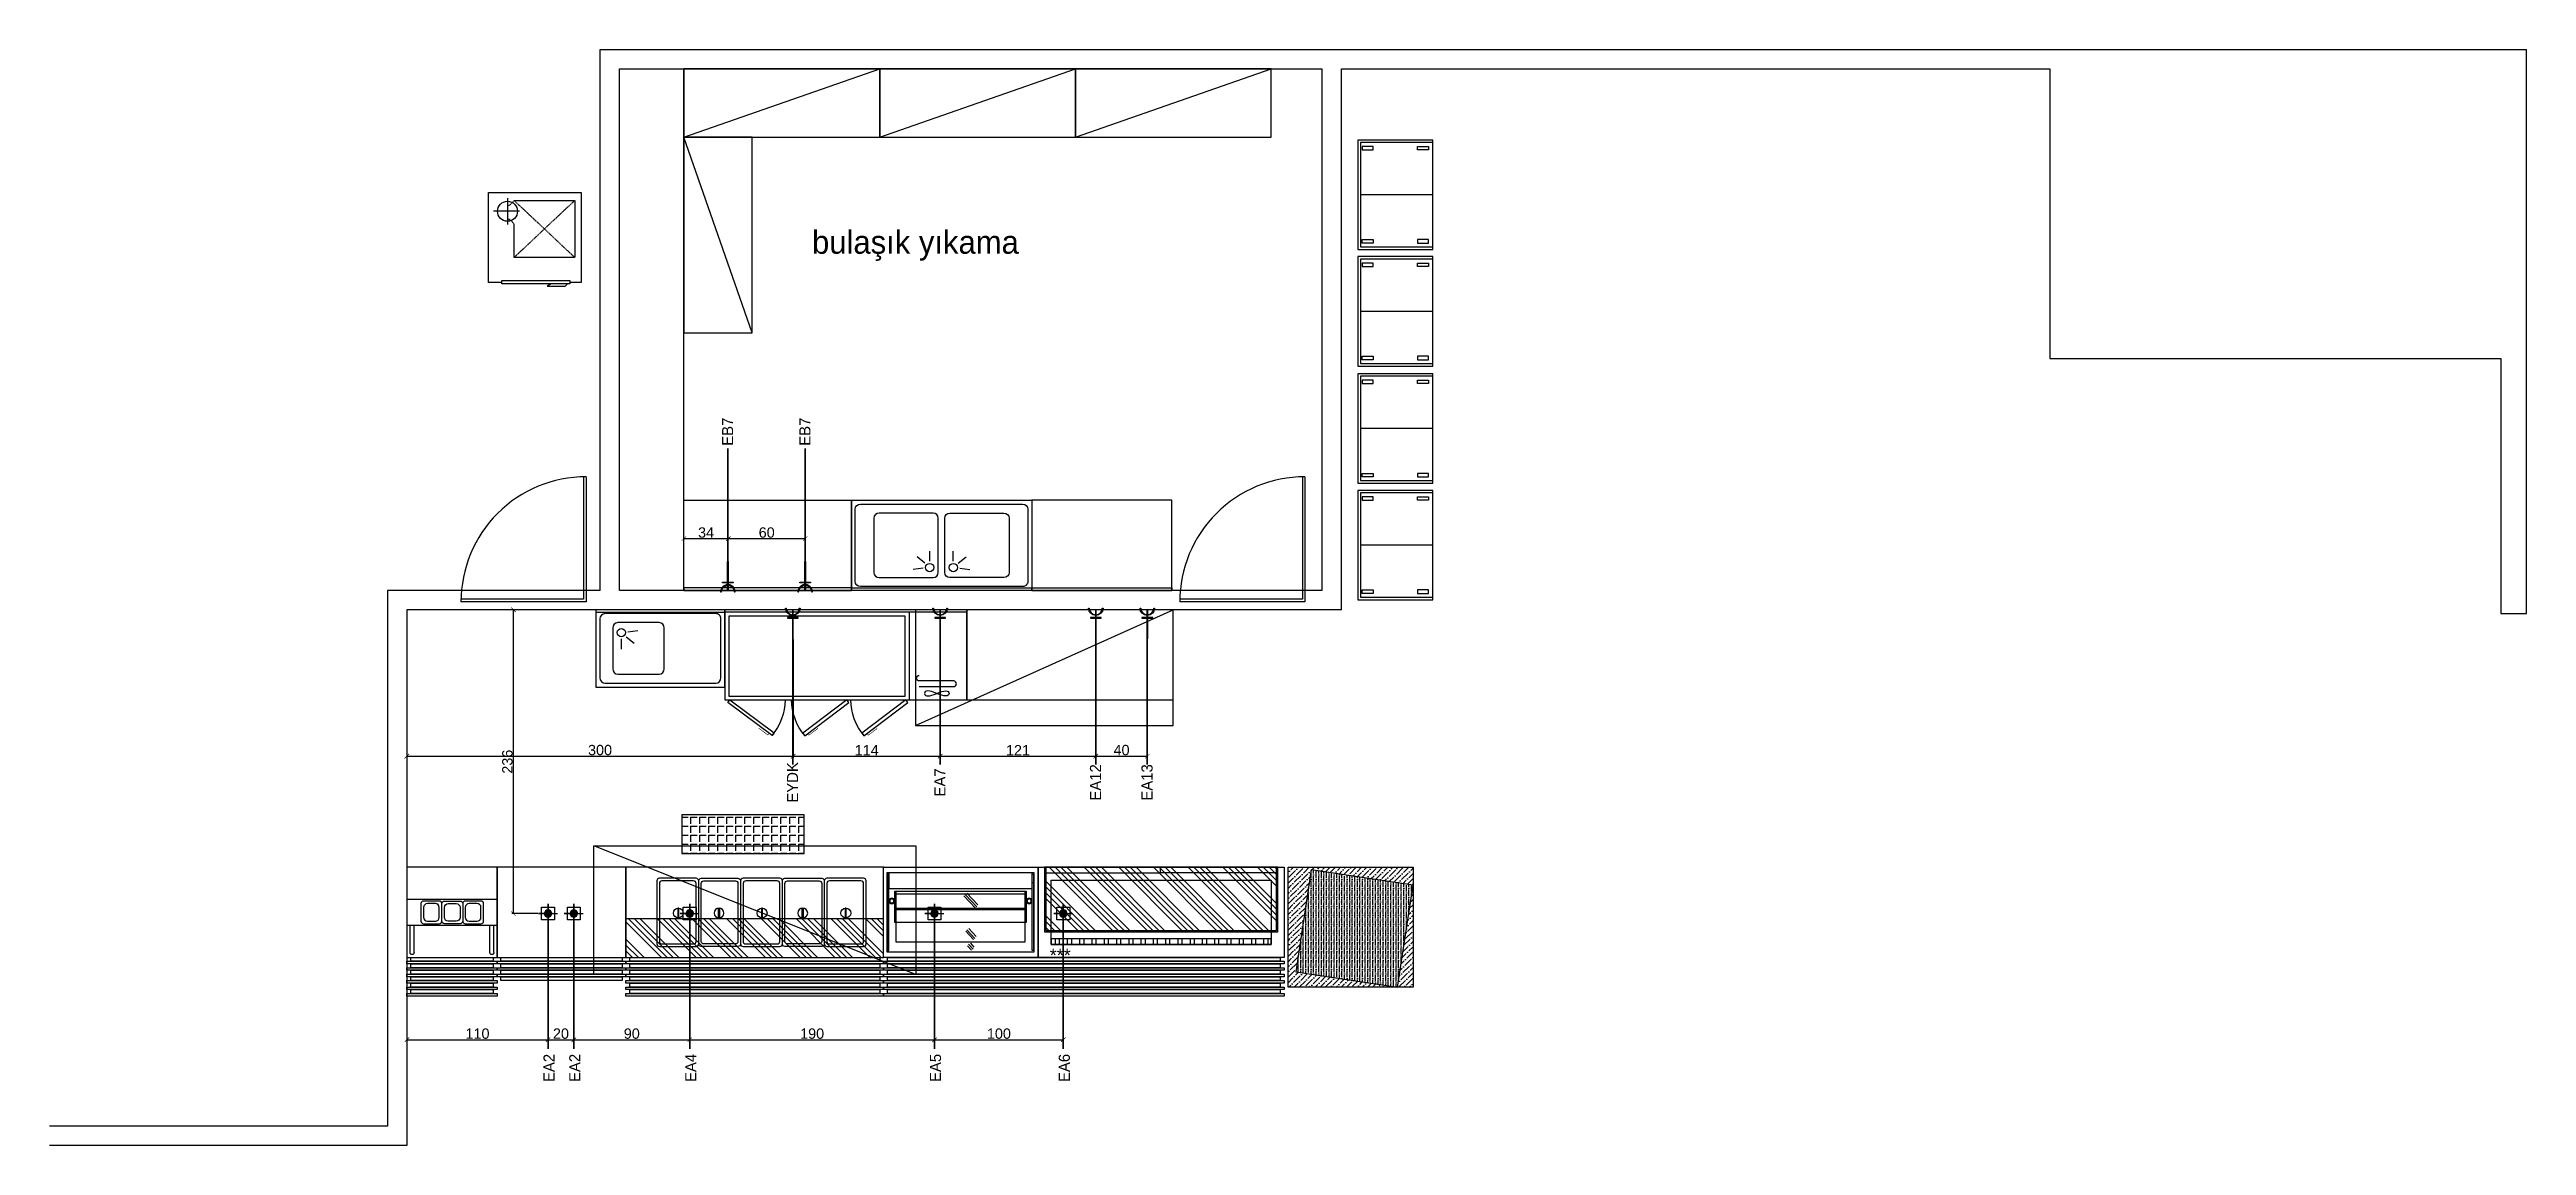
# Model space of a CAD drawing. Header units: inches. Extents: x 5141 to 11968, y 576 to 1427.
# Drawn here: x 7615 to 9537, y 576 to 1427 of the extents above; entities that cross this region are included whole.
import ezdxf
from ezdxf.enums import TextEntityAlignment as Align

# ---------------------------------------------------------------- set-up
doc = ezdxf.new("R2010")
doc.units = ezdxf.units.IN
doc.header["$MEASUREMENT"] = 0
doc.header["$PDMODE"] = 2
doc.header["$PDSIZE"] = 0.1
doc.linetypes.add('DASHED', pattern=[0.75, 0.5, -0.25])
for name, color, linetype in [('-DWG_ANA', 7, 'Continuous'), ('CIHAZ', 2, 'Continuous'), ('ELEKTRİK', 10, 'Continuous'), ('S2000-002 Çizgi', 7, 'Continuous')]:
    doc.layers.add(name, color=color, linetype=linetype)
doc.layers.add('ELK', color=1, linetype='Continuous', lineweight=35)
doc.styles.get("Standard").update_dxf_attribs({"font": 'arial.ttf'})
doc.styles.add('TAKSİM', font='GOTHIC.TTF', dxfattribs={"height": 20})
doc.dimstyles.new('ISO-25', dxfattribs={"dimtxt": 8, "dimasz": 3.5, "dimexe": 1.25, "dimexo": 0.625, "dimtad": 1, "dimdec": 0, "dimtxsty": 'Standard', "dimblk": 'ARCHTICK', "dimcen": 2.5, "dimadec": 0, "dimazin": 0, "dimtfac": 1, "dimtdec": 0, "dimtmove": 0, "dimatfit": 3, "dimfxl": 1, "dimarcsym": 0})

msp = doc.modelspace()

# ---------------------------------------------------------------- texts
at = {"style": 'TAKSİM'}
msp.add_text('bulaşık yıkama', height=18, dxfattribs=at).set_placement((8206.580599063604, 1268.700775405671))
at = {"layer": 'ELK', "color": 1, "style": 'TAKSİM'}
for s, p in [('EB7', (8145.340145027511, 1130.51146363311)), ('EB7', (8205.34014502751, 1130.51146363311)), ('EYDK', (8195.733055953466, 858.1980276297545)), ('EA7', (8310.14432609127, 858.1980276297545)), ('EA12', (8430.950682662615, 858.1980276297545)), ('EA13', (8470.950682662615, 858.1980276297545))]:
    msp.add_text(s, height=8.64, rotation=90, dxfattribs=at).set_placement(p, align=Align.CENTER)
for s, p in [('EA2', (8006.729876512009, 625.5564863182764)), ('EA2', (8026.729876512009, 625.5564863182764)), ('EA4', (8116.729876512009, 625.5564863182764)), ('EA5', (8306.729876512009, 625.5564863182764)), ('EA6', (8406.729876512009, 625.5564863182764))]:
    msp.add_text(s, height=8.64, rotation=90, dxfattribs=at).set_placement(p)

# ---------------------------------------------------------------- blocks, each defined once
blk = doc.blocks.new('ertye')
at = {"color": 7}
for points in [[(5346.783001151885, 6525.237164862384), (5429.190002137157, 6477.659460661178), (5381.61229793601, 6395.252459675935)], [(5347.753974707013, 6526.918940392691), (5431.842751222594, 6478.3702626364), (5383.294073466287, 6394.281486120792)]]:
    blk.add_lwpolyline(points, dxfattribs=at)
blk.add_arc((5431.842751222594, 6478.3702626364), 97.09735551381138, 150.0000000003027, 240.0000000008983, dxfattribs=at)
blk = doc.blocks.new('A$C34105880')
at = {"layer": 'S2000-002 Çizgi'}
for p, q in [((2.483199143984165, 33.74936697233534), (2.483199143984165, 55.00000461971649)), ((5.511455963098341, 33.74936697233534), (5.511455963098341, 55.00000461971649)), ((64.48852689897285, 33.74936697233534), (64.48852689897285, 55.00000461971649)), ((67.51678371808704, 33.74936697233534), (67.51678371808704, 55.00000461971649))]:
    blk.add_line(p, q, dxfattribs=at)
for points in [[(-8.5689644038e-06, 100.0000046197165), (69.9999914310356, 100.0000046197165), (69.9999914310356, 30.00000461971649), (-8.5689644038e-06, 30.00000461971649)], [(-8.5689644038e-06, 55.00000461971649), (-8.5689644038e-06, 75.00000461971648), (69.9999914310356, 75.00000461971648), (69.9999914310356, 55.00000461971649)], [(-8.5689644038e-06, 25.00000461971649), (69.9999914310356, 25.00000461971649), (69.9999914310356, 27.0000046197165), (-8.5689644038e-06, 27.0000046197165)], [(-8.5689644038e-06, 20.00000461971649), (69.9999914310356, 20.00000461971649), (69.9999914310356, 22.00000461971649), (-8.5689644038e-06, 22.00000461971649)], [(2.999991431035596, 27.0000046197165), (66.99999143103561, 27.0000046197165), (66.99999143103561, 30.00000461971649), (2.999991431035596, 30.00000461971649)], [(2.999991431035596, 22.00000461971649), (66.99999143103561, 22.00000461971649), (66.99999143103561, 25.00000461971649), (2.999991431035596, 25.00000461971649)], [(2.999991431035596, 17.00000461971649), (66.99999143103561, 17.00000461971649), (66.99999143103561, 20.00000461971649), (2.999991431035596, 20.00000461971649)], [(-8.5689644038e-06, 15.00000461971649), (69.9999914310356, 15.00000461971649), (69.9999914310356, 17.00000461971649), (-8.5689644038e-06, 17.00000461971649)], [(-8.5689644038e-06, 10.00000461971649), (69.9999914310356, 10.00000461971649), (69.9999914310356, 12.00000461971649), (-8.5689644038e-06, 12.00000461971649)], [(-8.5689644038e-06, 5.000004619716492), (69.9999914310356, 5.000004619716492), (69.9999914310356, 7.000004619716492), (-8.5689644038e-06, 7.000004619716492)], [(-8.5689644038e-06, 4.619716491999999e-06), (69.9999914310356, 4.619716491999999e-06), (69.9999914310356, 2.000004619716492), (-8.5689644038e-06, 2.000004619716492)], [(2.999991431035596, 12.00000461971649), (66.99999143103561, 12.00000461971649), (66.99999143103561, 15.00000461971649), (2.999991431035596, 15.00000461971649)], [(2.999991431035596, 12.00000461971649), (66.99999143103561, 12.00000461971649), (66.99999143103561, 15.00000461971649), (2.999991431035596, 15.00000461971649)], [(2.999991431035596, 12.00000461971649), (66.99999143103561, 12.00000461971649), (66.99999143103561, 15.00000461971649), (2.999991431035596, 15.00000461971649)], [(2.999991431035596, 7.000004619716492), (66.99999143103561, 7.000004619716492), (66.99999143103561, 10.00000461971649), (2.999991431035596, 10.00000461971649)], [(2.999991431035596, 7.000004619716492), (66.99999143103561, 7.000004619716492), (66.99999143103561, 10.00000461971649), (2.999991431035596, 10.00000461971649)], [(2.999991431035596, 2.000004619716492), (66.99999143103561, 2.000004619716492), (66.99999143103561, 5.000004619716492), (2.999991431035596, 5.000004619716492)]]:
    blk.add_lwpolyline(points, close=True, dxfattribs=at)
for points in [[(12.49999143103559, 73.80000461971576), (24.69999143103815, 73.80000461971576, -0.4142135623730951), (26.69999143103814, 71.80000461971576), (26.69999143103633, 58.20000461971722, -0.4142135623730951), (24.69999143103632, 56.20000461971722), (12.49999143103559, 56.20000461971722, -0.4142135623730951), (10.49999143103559, 58.20000461971722), (10.49999143103559, 71.80000461971758, -0.414213562373061)], [(15.49999143103741, 71.80000461971576), (21.69999143103814, 71.80000461971576, -0.4142135623730951), (24.69999143103815, 68.80000461971576), (24.69999143103815, 61.20000461971722, -0.4142135623731019), (21.69999143103814, 58.20000461971722), (15.49999143103741, 58.20000461971722, -0.4142135623730951), (12.49999143103741, 61.20000461971722), (12.49999143103741, 68.80000461971576, -0.4142135623730951)], [(40.89999143104068, 73.80000461971576), (28.69999143103814, 73.80000461971576, 0.4142135623730951), (26.69999143103814, 71.80000461971576), (26.69999143103996, 58.20000461971722, 0.4142135623730951), (28.69999143103996, 56.20000461971722), (40.89999143104068, 56.20000461971539, 0.4142135623730951), (42.89999143104068, 58.20000461971539), (42.89999143104068, 71.80000461971758, 0.414213562373061)], [(37.89999143103886, 71.80000461971576), (31.69999143103814, 71.80000461971576, 0.4142135623730951), (28.69999143103814, 68.80000461971576), (28.69999143103814, 61.20000461971722, 0.4142135623731019), (31.69999143103814, 58.20000461971722), (37.89999143103886, 58.20000461971722, 0.4142135623730951), (40.89999143103886, 61.20000461971722), (40.89999143103886, 68.80000461971576, 0.4142135623730951)], [(44.89999143104069, 73.80000461971576), (57.09999143104322, 73.80000461971576, -0.4142135623730951), (59.09999143104322, 71.80000461971576), (59.0999914310414, 58.20000461971539, -0.4142135623730951), (57.0999914310414, 56.20000461971539), (44.89999143104069, 56.20000461971539, -0.4142135623730951), (42.89999143104068, 58.20000461971539), (42.89999143104068, 71.80000461971758, -0.414213562373061)], [(47.89999143104251, 71.80000461971576), (54.09999143104322, 71.80000461971576, -0.4142135623730951), (57.09999143104322, 68.80000461971576), (57.09999143104322, 61.20000461971722, -0.4142135623731019), (54.09999143104322, 58.20000461971722), (47.89999143104251, 58.20000461971722, -0.4142135623730951), (44.89999143104251, 61.20000461971722), (44.89999143104251, 68.80000461971576, -0.4142135623730951)]]:
    blk.add_lwpolyline(points, format="xyb", close=True, dxfattribs=at)
for centre in [(3.997327553541254, 33.74936697233534), (66.00265530852992, 33.74936697233534), (66.00265530852992, 33.74936697233534)]:
    blk.add_arc(centre, 1.514128409557088, 180, 0, dxfattribs=at)
blk = doc.blocks.new('A$C40D33657')
at = {"layer": 'S2000-002 Çizgi'}
for p, q in [((46.82687940416236, 40.92907606343806), (55.31795283089923, 49.98193196002967)), ((47.66392208034449, 39.28480811754252), (56.74171308881523, 48.96319973294067)), ((48.78028009070658, 38.44020013142062), (57.656012392913, 47.90316452595607)), ((48.00327181666034, 16.13872970547163), (53.87086948885917, 22.39453665896326)), ((49.03791326527971, 14.70513397053401), (55.36772190388001, 21.453732478446)), ((50.19991779998054, 13.90919255296649), (56.23637468363813, 20.34503070290702)), ((49.52715408745462, 8.078630740383687), (52.3469872180649, 11.08502836538401)), ((50.35963868367253, 6.429503144946921), (54.04599648548719, 10.35975604536588)), ((51.64004864106118, 5.759801034836983), (54.7962438425584, 9.124814962368873))]:
    blk.add_line(p, q, dxfattribs=at)
for points in [[(119.9999965142852, 69.99999773625541), (-3.485714842099696e-06, 69.99999773625541), (-3.485714842099696e-06, -2.263744590891292e-06), (119.9999965142852, -2.263744590891292e-06)], [(2.999996514285158, 65.74999773625541), (117.4999965142852, 65.74999773625541), (117.4999965142852, 4.249997736255409), (2.999996514285158, 4.249997736255409)], [(3.517496514286904, 5.350997736254158), (4.552496514290397, 5.350997736254158), (4.552496514290397, 64.64899773625302), (3.517496514286904, 64.64899773625302)], [(3.517496514286904, 58.04499773625366), (4.552496514290397, 58.04499773625366), (4.552496514290397, 64.64899773625302), (3.517496514286904, 64.64899773625302)], [(4.552496514290397, 65.74999773625541), (115.9474965142799, 65.74999773625541), (115.9474965142799, 53.64249773625352), (4.552496514290397, 53.64249773625352)], [(116.9824965142834, 5.350997736254158), (115.9474965142799, 5.350997736254158), (115.9474965142799, 64.64899773625302), (116.9824965142834, 64.64899773625302)], [(116.9824965142834, 58.04499773625366), (115.9474965142799, 58.04499773625366), (115.9474965142799, 64.64899773625302), (116.9824965142834, 64.64899773625302)], [(9.207496514289232, 27.23595542490875), (111.2584965142669, 27.23595542490875), (111.2584965142669, 51.39149773625331), (9.207496514289232, 51.39149773625331)], [(10.24149651428888, 11.90499773625424), (110.2239965142726, 11.90499773625424), (110.2239965142726, 51.39149773625331), (10.24149651428888, 51.39149773625331)], [(10.24149651428888, 49.18849773625561), (110.2239965142726, 49.18849773625561), (110.2239965142726, 51.39149773625331), (10.24149651428888, 51.39149773625331)], [(10.24149651428888, 37.08099773625372), (110.2239965142726, 37.08099773625372), (110.2239965142726, 38.18249773625439), (10.24149651428888, 38.18249773625439)]]:
    blk.add_lwpolyline(points, close=True, dxfattribs=at)
for centre, radius in [((6.939327039161071, 43.89400101255205), 2.141800327052115), ((6.939327039161071, 43.89400101255205), 1.590503276298477), ((113.5606659894083, 43.89400101255205), 2.141800327052115), ((113.5606659894083, 43.89400101255205), 1.590503276298477)]:
    blk.add_circle(centre, radius, dxfattribs=at)
blk = doc.blocks.new('A$C34855794')
at = {"layer": 'S2000-002 Çizgi'}
h = blk.add_hatch(dxfattribs=at)
h.set_pattern_fill('ANSI34', color=254, style=0)
h.set_pattern_definition([(45, (-3294.433187011942, 406.1700137914959), (-13.47038418160373, 13.47038418160373), []), (45, (-3289.943057011942, 406.1700137914959), (-13.47038418160373, 13.47038418160373), []), (45, (-3285.452927011942, 406.1700137914959), (-13.47038418160373, 13.47038418160373), []), (45, (-3280.962787011942, 406.1700137914959), (-13.47038418160373, 13.47038418160373), [])])
h.paths.add_polyline_path([(185.0000045481943, 27.39445002991852), (6.000004548194283, 27.39445002991852), (6.000004548194283, 76.39445002991852), (185.0000045481943, 76.39445002991852)])
h = blk.add_hatch(dxfattribs=at)
h.set_pattern_fill('ANSI32', color=254, angle=45, style=0)
h.set_pattern_definition([(90, (-10627.52459025909, 2721.570278274296), (-9.525, 1.8e-15), []), (90, (-10624.34958888768, 2724.745279645706), (-9.525, 1.8e-15), [])])
h.paths.add_polyline_path([(181.0000045481938, 20.82672737441317), (11.00000454819383, 20.82672737441317), (11.00000454819383, 16.39445002991852), (181.0000045481938, 16.39445002991852)])
for points in [[(4.548194283415796e-06, 6.394450029918517), (191.0000045481943, 6.394450029918517), (191.0000045481943, 76.39445002991852), (4.548194283415796e-06, 76.39445002991852)], [(186.0000045481943, 26.39445002991852), (5.000004548194738, 26.39445002991852), (5.000004548194738, 76.39445002991852), (186.0000045481943, 76.39445002991852)], [(185.0000045481943, 27.39445002991852), (6.000004548194283, 27.39445002991852), (6.000004548194283, 76.39445002991852), (185.0000045481943, 76.39445002991852)], [(181.0000045481938, 16.39445002991852), (10.00000454819428, 16.39445002991852), (10.00000454819428, 20.82672737441317), (181.0000045481938, 20.82672737441317)]]:
    blk.add_lwpolyline(points, close=True, dxfattribs=at)
at = {"layer": 'S2000-002 Çizgi', "linetype": 'DASHED'}
for points in [[(96.00000454819383, 76.39445002991852), (6.000004548194283, 76.39445002991852), (6.000004548194283, 72.22249759455735), (96.00000454819383, 72.22249759455735)], [(96.00000454819383, 76.39445002991852), (185.0000045481938, 76.39445002991852), (185.0000045481938, 72.22249759455735), (96.00000454819383, 72.22249759455735)]]:
    blk.add_lwpolyline(points, close=True, dxfattribs=at)
at = {"layer": 'S2000-002 Çizgi', "color": 3}
blk.add_lwpolyline([(10.00000454819428, 16.39445002991852), (181.0000045481938, 16.39445002991852), (181.0000045481938, 66.39445002991852), (10.00000454819428, 66.39445002991852)], close=True, dxfattribs=at)
at = {"layer": 'S2000-002 Çizgi'}
blk.add_text('***', height=10, dxfattribs=at).set_placement((165.6604790972856, 3.100971852189105))
blk = doc.blocks.new('A$C4383204F')
at = {"layer": 'S2000-002 Çizgi'}
for points in [[(50.99999766901965, 32.4999976342533), (1.999997669019649, 32.49999763425512, 0.4142135623731128), (-2.330980351e-06, 30.49999763425513), (-2.330980351e-06, 1.999997634253304, 0.4142135623730951), (1.999997669019649, -2.3657466954e-06), (50.99999766901965, -2.3657448764e-06, 0.4142135623730774), (52.99999766901965, 1.999997634255123), (52.99999766901965, 30.49999763425331, 0.4142135623730951)], [(48.99999766901965, 30.4999976342524), (3.999997669021468, 30.49999763425331, 0.4142135623731679), (1.999997669019649, 28.4999976342533), (1.999997669021468, 3.999997634253304, 0.4142135623731362), (3.999997669021468, 1.999997634253304), (48.99999766901965, 1.999997634254214, 0.4142135623730466), (50.99999766901965, 3.999997634254214), (50.99999766901965, 28.4999976342524, 0.4142135623730541)]]:
    blk.add_lwpolyline(points, format="xyb", close=True, dxfattribs=at)
blk.add_lwpolyline([(29.67919339761647, 16.18015940963141), (22.18133488563399, 16.18015940963141), (22.18133488563399, 15.43078995374253), (29.67919339761647, 15.43078995374253)], close=True, dxfattribs=at)
blk.add_circle((25.93026414162523, 15.78015940963178), 3.823091046240757, dxfattribs=at)
blk = doc.blocks.new('A$C1FD55344')
at = {"layer": 'S2000-002 Çizgi'}
h = blk.add_hatch(dxfattribs=at)
h.set_pattern_fill('ANSI34', color=254, style=0)
h.set_pattern_definition([(45, (-7423.185739139358, -591.3718709979676), (-13.47038418160373, 13.47038418160373), []), (45, (-7418.695609139359, -591.3718709979676), (-13.47038418160373, 13.47038418160373), []), (45, (-7414.205479139358, -591.3718709979676), (-13.47038418160373, 13.47038418160373), []), (45, (-7409.715339139356, -591.3718709979676), (-13.47038418160373, 13.47038418160373), [])])
h.paths.add_polyline_path([(2.274097823828924e-06, 29.99999592902896), (200.0000022740969, 29.99999592902896), (200.0000022740978, 59.99999592902896), (2.274097823828924e-06, 59.99999592903077)])
for points in [[(2.274096914334223e-06, 99.99999592902896), (200.0000022740969, 99.99999592902896), (200.0000022740969, 29.99999592902896), (2.274096914334223e-06, 29.99999592902896)], [(2.274096914334223e-06, 59.99999592902896), (200.0000022740969, 59.99999592902896), (200.0000022740969, 29.99999592902896), (2.274096914334223e-06, 29.99999592902896)], [(2.274096914334223e-06, 24.99999592902896), (200.0000022740969, 24.99999592902896), (200.0000022740969, 26.99999592902896), (2.274096914334223e-06, 26.99999592902896)], [(2.274096914334223e-06, 19.99999592902896), (200.0000022740969, 19.99999592902896), (200.0000022740969, 21.99999592902896), (2.274096914334223e-06, 21.99999592902896)], [(3.000002274096914, 26.99999592902896), (197.0000022740969, 26.99999592902896), (197.0000022740969, 29.99999592902896), (3.000002274096914, 29.99999592902896)], [(3.000002274096914, 21.99999592902896), (197.0000022740969, 21.99999592902896), (197.0000022740969, 24.99999592902896), (3.000002274096914, 24.99999592902896)], [(3.000002274096914, 16.99999592902896), (197.0000022740969, 16.99999592902896), (197.0000022740969, 19.99999592902896), (3.000002274096914, 19.99999592902896)], [(2.274096914334223e-06, 14.99999592902896), (200.0000022740969, 14.99999592902896), (200.0000022740969, 16.99999592902896), (2.274096914334223e-06, 16.99999592902896)], [(2.274096914334223e-06, 9.999995929028955), (200.0000022740969, 9.999995929028955), (200.0000022740969, 11.99999592902896), (2.274096914334223e-06, 11.99999592902896)], [(2.274096914334223e-06, 4.999995929028955), (200.0000022740969, 4.999995929028955), (200.0000022740969, 6.999995929028955), (2.274096914334223e-06, 6.999995929028955)], [(2.274096914334223e-06, -4.070971044711769e-06), (200.0000022740969, -4.070971044711769e-06), (200.0000022740969, 1.999995929028955), (2.274096914334223e-06, 1.999995929028955)], [(3.000002274096914, 11.99999592902896), (197.0000022740969, 11.99999592902896), (197.0000022740969, 14.99999592902896), (3.000002274096914, 14.99999592902896)], [(3.000002274096914, 11.99999592902896), (197.0000022740969, 11.99999592902896), (197.0000022740969, 14.99999592902896), (3.000002274096914, 14.99999592902896)], [(3.000002274096914, 11.99999592902896), (197.0000022740969, 11.99999592902896), (197.0000022740969, 14.99999592902896), (3.000002274096914, 14.99999592902896)], [(3.000002274096914, 6.999995929028955), (197.0000022740969, 6.999995929028955), (197.0000022740969, 9.999995929028955), (3.000002274096914, 9.999995929028955)], [(3.000002274096914, 6.999995929028955), (197.0000022740969, 6.999995929028955), (197.0000022740969, 9.999995929028955), (3.000002274096914, 9.999995929028955)], [(3.000002274096914, 1.999995929028955), (197.0000022740969, 1.999995929028955), (197.0000022740969, 4.999995929028955), (3.000002274096914, 4.999995929028955)]]:
    blk.add_lwpolyline(points, close=True, dxfattribs=at)
at = {"layer": 'S2000-002 Çizgi', "extrusion": (0, 0, -1), "zscale": -1, "rotation": 90}
for p in [(-13.50000463984725, 38.49999826000931), (-78.50000463984361, 38.49999826000931), (-143.50000463984, 38.49999826000931)]:
    blk.add_blockref('A$C4383204F', p, dxfattribs=at)
at = {"layer": 'S2000-002 Çizgi', "rotation": 90}
for p in [(78.49999990835386, 38.49999826000931), (143.4999999083502, 38.49999826000931)]:
    blk.add_blockref('A$C4383204F', p, dxfattribs=at)
blk = doc.blocks.new('A$C5B5611F4')
at = {"layer": 'CIHAZ', "color": 1}
for p, q in [((24.09093439983735, 58.19346325831839), (3.982544617469102, 58.19346325831839)), ((14.73433841587575, 68.46761854331544), (14.73433841587575, 47.91930797332088))]:
    blk.add_line(p, q, dxfattribs=at)
at = {"layer": 'CIHAZ', "color": 5, "linetype": 'DASHED'}
for p, q in [((19.81749012649561, 66.6580059789485), (67.01333018661353, 22.28394089994254)), ((67.01333018661353, 66.6580059789485), (19.81749012649561, 22.28394089994254))]:
    blk.add_line(p, q, dxfattribs=at)
at = {"layer": 'CIHAZ', "color": 5}
for points in [[(63.2036010133279, 1.822599528354203), (10.36053938909026, 1.822599528354203), (10.36053938909026, 4.321503037158436), (63.2036010133279, 4.321503037158436)], [(61.2036010133279, 1.822599528354203), (48.59612999847741, 1.822599528354203), (45.59612999847741, -5.818888894282281e-06), (59.59612999847741, -5.818888894282281e-06)]]:
    blk.add_lwpolyline(points, close=True, dxfattribs=at)
at = {"layer": 'CIHAZ', "color": 1}
blk.add_circle((14.73433841587575, 58.19346325831839), 7.758035706010048, dxfattribs=at)
at = {"layer": 'S2000-002 Çizgi', "linetype": 'DASHED'}
for p, q in [((19.81749012649561, 66.6580059789485), (67.01333018661353, 66.6580059789485)), ((67.01333018661353, 66.6580059789485), (67.01333018661353, 22.28394089994254)), ((19.81749012649561, 22.28394089994254), (19.81749012649561, 48.05007444388684)), ((67.01333018661353, 22.28394089994254), (19.81749012649561, 22.28394089994254))]:
    blk.add_line(p, q, dxfattribs=at)
at = {"layer": 'S2000-002 Çizgi'}
blk.add_lwpolyline([(10.36053938909026, 2.813747483875431), (4.752122549689375e-06, 2.813747483875431), (4.752122549689375e-06, 72.81374748387543), (72.00000475212255, 72.81374748387543), (72.00000475212255, 2.813747483875431), (63.2036010133279, 2.813747483875431)], dxfattribs=at)
at = {"layer": 'S2000-002 Çizgi', "linetype": 'DASHED'}
for centre, radius, start, end in [((11.59975860845043, 71.22130393240832), 9.39972337437167, 291.2079427881586, 330.9566305499486), ((10.99552973916798, 43.0200138398659), 10.15522007421279, 29.69070431364409, 66.77515045045837)]:
    blk.add_arc(centre, radius, start, end, dxfattribs=at)
blk = doc.blocks.new('A$C56906B91')
at = {"layer": 'S2000-002 Çizgi'}
for p, q in [((23.42749333317625, 38.95289981367842), (29.52518090291233, 33.9449964053283)), ((24.65767612369018, 42.76214201217771), (32.46938916224463, 43.87480981918907)), ((19.51883838196408, 37.28982143643316), (19.51883838196408, 29.39926440631916))]:
    blk.add_line(p, q, dxfattribs=at)
for points in [[(0, 57.99999999999635), (100, 57.99999999999635), (100, 59.99999999999635), (0, 59.99999999999635)], [(0, -3.638e-12), (100, -3.638e-12), (100, 59.99999999999635), (0, 59.99999999999635)]]:
    blk.add_lwpolyline(points, close=True, dxfattribs=at)
for points in [[(6.999999999998182, 2.999999999995452), (92.99999999999815, 2.999999999996362, 0.4142135623730919), (96.99999999999818, 6.999999999996362), (97, 52.99999999999635, 0.4142135623731057), (93, 56.99999999999635), (6.999999999998182, 56.99999999999635, 0.4142135623730951), (2.999999999998181, 52.99999999999635), (2.999999999998181, 6.999999999995453, 0.4142135623730844)], [(16.99999999999818, 9.999999999996364), (48.99999999999818, 9.999999999995453, 0.4142135623730951), (52.99999999999818, 13.99999999999545), (52.99999999999818, 45.99999999999545, 0.4142135623730951), (48.99999999999818, 49.99999999999545), (16.99999999999818, 49.99999999999635, 0.4142135623730951), (12.99999999999818, 45.99999999999635), (12.99999999999818, 13.99999999999636, 0.4142135623730951)]]:
    blk.add_lwpolyline(points, format="xyb", close=True, dxfattribs=at)
blk.add_circle((19.71420802235479, 42.25535656033753), 3.187919533039348, dxfattribs=at)
blk = doc.blocks.new('A$C40176E5B')
at = {"layer": 'S2000-002 Çizgi'}
blk.add_line((9.0594512585e-06, 95.8155592684334), (188.0000090594512, 95.8155592684334), dxfattribs=at)
for points in [[(9.0594512585e-06, 27.81555926843339), (9.0594512585e-06, 97.81555926843338), (188.0000090594512, 97.81555926843338), (188.0000090594512, 27.81555926843339)], [(16.43999435845853, 30.84169798389576), (17.89698927767767, 31.01372771721344), (19.59908614592496, 31.46726065050462), (21.46458431352494, 32.10846238377781), (23.41178313079945, 32.84349851704246), (25.35898194807396, 33.57853465030712), (27.22448011567303, 34.2197363835803), (28.92657698392122, 34.67326931687058), (30.38357190314036, 34.84529905018735), (31.52738099860199, 34.67326931687058), (32.34438749536002, 34.2197363835794), (32.8345913934163, 33.57853465030621), (32.99799269276718, 32.84349851704155), (32.8345913934163, 32.1084623837769), (32.34438749536185, 31.46726065050371), (31.5273809986029, 31.01372771721344), (30.38357190314036, 30.84169798389576), (28.92657698392122, 31.01372771721344), (27.22448011567394, 31.46726065050462), (25.35898194807396, 32.10846238377781), (23.41178313079945, 32.84349851704246), (21.46458431352585, 33.57853465030712), (19.59908614592587, 34.2197363835803), (17.89698927767949, 34.67326931687058), (16.43999435845853, 34.84529905018735), (15.29618526299691, 34.67326931687058), (14.47917876623887, 34.2197363835794), (13.98897486818259, 33.57853465030621), (13.82557356883171, 32.84349851704155), (13.98897486818259, 32.1084623837769), (14.47917876623887, 31.46726065050371), (15.29618526299691, 31.01372771721344)], [(79.96333916947968, 2.7700325518e-06), (45.85285887092959, 25.7689304505202), (47.39899453175894, 27.81555926843339), (81.50947483030905, 2.046631587945739)], [(125.9410138445164, 2.7700325518e-06), (91.83053354596632, 25.7689304505202), (93.37666920679565, 27.81555926843339), (127.4871495053457, 2.046631587945739)], [(151.3086897022422, 0.1504844567207328), (185.5376528153065, 25.76182148164935), (184.0009725938107, 27.81555926843339), (149.7720094807464, 2.204222243504773)]]:
    blk.add_lwpolyline(points, close=True, dxfattribs=at)
blk.add_lwpolyline([(45.00000905945126, 95.8155592684334), (45.00000905945126, 27.81555926843339)], dxfattribs=at)
at = {"layer": 'S2000-002 Çizgi', "linetype": 'DASHED'}
blk.add_lwpolyline([(48.00000905945124, 92.81555926843338), (185.0000090594512, 92.81555926843338), (185.0000090594512, 30.81555926843339), (48.00000905945124, 30.81555926843339)], close=True, dxfattribs=at)
at = {"layer": 'S2000-002 Çizgi'}
for points in [[(37.00314268306556, 38.15142353504234), (10.33134426371998, 38.15142353504234, -1), (10.33134426371998, 42.49722752650086)], [(10.33134426371998, 42.49722752650086), (37.00314268306556, 42.49722752650086, 1), (37.00314268306556, 46.84303151795847)]]:
    blk.add_lwpolyline(points, format="xyb", dxfattribs=at)
at = {"layer": 'S2000-002 Çizgi', "const_width": 0.4275000000000001}
for points in [[(77.71892895276049, 1.695553347268287), (76.72261084744059, 0.3767212435823239), (71.08765238601518, 4.633677926809468), (69.64481701635303, 5.723674900475088)], [(123.6966036277972, 1.695553347268287), (122.7002855224773, 0.3767212435823239), (117.0653270610519, 4.633677926809468), (115.6224916913888, 5.723674900475088)], [(153.5608958818757, 1.835665843188508), (154.5511209737287, 0.5122527738249119), (160.2056524734798, 4.743175909878118), (161.6534995343881, 5.826506974128277)]]:
    blk.add_lwpolyline(points, dxfattribs=at)
at = {"layer": 'S2000-002 Çizgi'}
for centre, radius, start, end in [((47.39899453175894, 27.81555926843339), 42.74999999999999, 319.4907873361862, 0), ((93.37666920679565, 27.81555926843339), 42.74999999999999, 319.4907873361862, 0), ((184.0009725938107, 27.81555926843339), 42.74999999999995, 180, 220.2449651663817)]:
    blk.add_arc(centre, radius, start, end, dxfattribs=at)
blk = doc.blocks.new('A$C3D567B93')
at = {"layer": 'S2000-002 Çizgi'}
blk.add_line((42.50002323485865, -2.920727411e-06), (42.50002323485955, 55.9999970792726), dxfattribs=at)
for points in [[(85.00002323485957, 57.9999970792726), (2.32348595546e-05, 57.9999970792726), (2.32348577356e-05, -2.920727411e-06), (85.00002323485957, -2.920727411e-06)], [(83.00002323485954, 55.9999970792726), (2.000023234859554, 55.9999970792726), (2.000023234857735, -2.920727411e-06), (83.00002323485954, -2.920727411e-06)], [(4.970670538498096, 54.84183919878637), (7.639523631138445, 54.84183919878637), (7.639523631138445, 46.17077434958924), (4.970670538498096, 46.17077434958924)], [(80.02937593122101, 54.84183919878637), (77.36052283858065, 54.84183919878637), (77.36052283858065, 46.17077434958924), (80.02937593122101, 46.17077434958924)], [(4.970670538498096, 3.158154959758803), (7.639523631138445, 3.158154959758803), (7.639523631138445, 11.82921980895594), (4.970670538498096, 11.82921980895594)], [(80.02937593122101, 3.158154959758803), (77.36052283858065, 3.158154959758803), (77.36052283858065, 11.82921980895594), (80.02937593122101, 11.82921980895594)]]:
    blk.add_lwpolyline(points, close=True, dxfattribs=at)
blk = doc.blocks.new('A$C1A9A7AE9')
at = {"layer": 'S2000-002 Çizgi'}
for p, q in [((55.84232804395014, 52.76213745676341), (48.0306150053957, 53.87480526377476)), ((57.07251083446408, 48.9528952582641), (50.974823264728, 43.944991849914)), ((60.98116578567624, 47.28981688101885), (60.98116578567624, 39.39925985090486)), ((79.01884254960805, 47.28981688101885), (79.01884254960805, 39.39925985090486)), ((82.92749750082021, 48.9528952582641), (89.0251850705563, 43.944991849914)), ((84.15768029133415, 52.76213745676341), (91.96939332988859, 53.87480526377476))]:
    blk.add_line(p, q, dxfattribs=at)
for points in [[(140.0000041676412, -4.5554188546e-06), (4.1676412366e-06, -4.5554188546e-06), (4.1676412366e-06, 69.99999544458113), (140.0000041676412, 69.99999544458113)], [(140.0000041676412, 67.99999544458113), (4.1676412366e-06, 67.99999544458113), (4.1676412366e-06, 69.99999544458113), (140.0000041676412, 69.99999544458113)]]:
    blk.add_lwpolyline(points, close=True, dxfattribs=at)
for points in [[(133.000004167643, 2.999995444580235), (7.000004167643055, 2.999995444581145, -0.4142135623730919), (3.000004167643055, 6.999995444581145), (3.000004167641236, 62.99999544458114, -0.4142135623731057), (7.000004167641237, 66.99999544458115), (133.000004167643, 66.99999544458115, -0.4142135623730951), (137.000004167643, 62.99999544458114), (137.000004167643, 6.999995444580235, -0.4142135623730844)], [(63.50000416764215, 9.999995444582055), (21.50000416764215, 9.999995444581145, -0.4142135623730951), (17.50000416764214, 13.99999544458114), (17.50000416764214, 55.99999544458114, -0.4142135623730951), (21.50000416764215, 59.99999544458114), (63.50000416764215, 59.99999544458204, -0.4142135623730951), (67.50000416764215, 55.99999544458206), (67.50000416764215, 13.99999544458205, -0.4142135623730951)], [(76.50000416764215, 9.999995444582055), (118.5000041676421, 9.999995444581145, 0.4142135623730951), (122.5000041676421, 13.99999544458114), (122.5000041676421, 55.99999544458114, 0.4142135623730951), (118.5000041676421, 59.99999544458114), (76.50000416764215, 59.99999544458204, 0.4142135623730951), (72.50000416764216, 55.99999544458206), (72.50000416764216, 13.99999544458205, 0.4142135623730951)]]:
    blk.add_lwpolyline(points, format="xyb", close=True, dxfattribs=at)
for centre in [(60.78579614528553, 52.25535200492323), (79.21421218999878, 52.25535200492323)]:
    blk.add_circle(centre, 3.187919533039348, dxfattribs=at)
blk = doc.blocks.new('A$C50025146')
at = {"layer": 'ELEKTRİK'}
for points in [[(6.940050297998823e-05, 5.345355450490388), (6.940050297998823e-05, 5.908019846885509), (22.50664525620232, 5.908019846885509), (22.50664525620232, 5.345355450490388)], [(16.0258407970905, 9.846670621633166), (16.5885051934838, 9.846670621633166), (16.5885051934838, 1.406704675742731), (16.0258407970905, 1.406704675742731)]]:
    blk.add_hatch(color=256, dxfattribs=at).paths.add_polyline_path(points)
h = blk.add_hatch(color=256, dxfattribs=at)
edge = h.paths.add_edge_path()
edge.add_line((23.70435837441619, 11.25333161261187), (23.70435837441619, 10.69066721622039))
edge.add_ellipse((23.70435837441619, 5.626687648689767), major_axis=(3.580774291992597, -3.580774291992606), ratio=0.9999999999999413, start_angle=134.9999999999983, end_angle=314.9999999999983)
edge.add_line((23.70435837441619, 0.5627080811555061), (23.70435837441619, 4.368476402305532e-05))
edge.add_ellipse((23.70435837441619, 5.626687648689767), major_axis=(3.978638102213783, 3.978638102213774), ratio=0.9999999999999128, start_angle=45.0000000000025, end_angle=225.0000000000025, ccw=False)
for points, elevation in [([(6.940050297998823e-05, 5.908019846885509), (22.50664525620232, 5.908019846885509), (22.50664525620232, 5.345355450490388), (6.940050297998823e-05, 5.345355450490388)], 4.794507297291503e-08), ([(16.0258407970905, 1.406704675742731), (16.0258407970905, 9.846670621633166), (16.5885051934838, 9.846670621633166), (16.5885051934838, 1.406704675742731)], 4.791194770819646e-08)]:
    blk.add_lwpolyline(points, close=True, dxfattribs=dict(at, elevation=elevation))
at = {"layer": 'ELEKTRİK', "elevation": 4.798666618537076e-08}
blk.add_lwpolyline([(23.70435837441437, 4.368476402305532e-05), (23.70435837441619, 0.5627080811555061, -0.9999999999999944), (23.70435837441619, 10.69066721622039), (23.70435837441619, 11.25333161261187, 0.9999999999999944)], format="xyb", close=True, dxfattribs=at)
blk = doc.blocks.new('A$C611F6802')
at = {"layer": '-DWG_ANA'}
h = blk.add_hatch(dxfattribs=at)
h.set_pattern_fill('ANSI31', color=1, style=0)
h.set_pattern_definition([(45, (-55670.14020227872, -22065.11067284289), (-0.08838834764831843, 0.08838834764831845), [])])
h.paths.add_polyline_path([(4.423971784401617, 7.700424825947266, 1), (10.13888412773802, 7.700424825947266, 1)])
at = {"layer": '-DWG_ANA', "color": 1}
for p, q in [((7.28142795606982, 7.629180670555797), (0, 7.629180670555797)), ((7.28142795606982, 7.700424825947266), (7.28142795606982, 15.25836134111159)), ((7.28142795606982, 15.25836134111159), (7.28142795606982, 0)), ((7.28142795606982, 7.629180670555797), (14.67722620816494, 7.629180670555797)), ((14.67722620816494, 7.629180670555797), (7.28142795606982, 7.629180670555797))]:
    blk.add_line(p, q, dxfattribs=at)
blk.add_lwpolyline([(2.28142795606982, 2.700424825947266), (12.28142795606982, 2.700424825947266), (12.28142795606982, 12.70042482594727), (2.28142795606982, 12.70042482594727)], close=True, dxfattribs=at)
blk.add_circle((7.28142795606982, 7.700424825947266), 2.857456171668203, dxfattribs=at)
blk = doc.blocks.new('_ArchTick')
at = {"color": 0, "linetype": 'ByBlock', "const_width": 0.15}
blk.add_lwpolyline([(-0.5, -0.5), (0.5, 0.5)], dxfattribs=at)
blk = doc.blocks.new('*D41')
at = {"color": 0, "lineweight": -2, "transparency": 16777216}
for p, q in [((8107.084251561662, 1009.890894509746), (8107.084251561662, 1048.719008703867)), ((8107.084251561662, 1047.469008703867), (8141.528043491213, 1047.469008703867)), ((8141.528043491213, 1030.397470365446), (8141.528043491213, 1048.719008703867))]:
    blk.add_line(p, q, dxfattribs=at)
at = {"layer": 'Defpoints', "color": 0, "transparency": 16777216}
for p in [(8141.528043491213, 1047.469008703867), (8141.528043491213, 1029.772470365446), (8107.084251561662, 1009.265894509746)]:
    blk.add_point(p, dxfattribs=at)
at = {"color": 0, "lineweight": -2, "transparency": 16777216, "xscale": 3.5, "yscale": 3.5, "zscale": 3.5, "rotation": 180}
blk.add_blockref('_ArchTick', (8107.084251561662, 1047.469008703867), dxfattribs=at)
at = {"color": 0, "lineweight": -2, "transparency": 16777216, "xscale": 3.5, "yscale": 3.5, "zscale": 3.5}
blk.add_blockref('_ArchTick', (8141.528043491213, 1047.469008703867), dxfattribs=at)
at = {"color": 0, "transparency": 16777216, "insert": (8124.306147526438, 1052.181321118601), "char_height": 8, "attachment_point": 5}
blk.add_mtext('34', dxfattribs=at)
blk = doc.blocks.new('*D42')
at = {"color": 0, "lineweight": -2, "transparency": 16777216}
for p, q in [((8141.528043491213, 1030.397470365446), (8141.528043491213, 1048.719008703867)), ((8141.528043491213, 1047.469008703867), (8201.246711293015, 1047.469008703867)), ((8201.246711293015, 1007.890894509746), (8201.246711293015, 1048.719008703867))]:
    blk.add_line(p, q, dxfattribs=at)
at = {"layer": 'Defpoints', "color": 0, "transparency": 16777216}
for p in [(8201.246711293015, 1047.469008703867), (8141.528043491213, 1029.772470365446), (8201.246711293015, 1007.265894509746)]:
    blk.add_point(p, dxfattribs=at)
at = {"color": 0, "lineweight": -2, "transparency": 16777216, "xscale": 3.5, "yscale": 3.5, "zscale": 3.5, "rotation": 180}
blk.add_blockref('_ArchTick', (8141.528043491213, 1047.469008703867), dxfattribs=at)
at = {"color": 0, "lineweight": -2, "transparency": 16777216, "xscale": 3.5, "yscale": 3.5, "zscale": 3.5}
blk.add_blockref('_ArchTick', (8201.246711293015, 1047.469008703867), dxfattribs=at)
at = {"color": 0, "transparency": 16777216, "insert": (8171.387377392114, 1052.178592605641), "char_height": 8, "attachment_point": 5}
blk.add_mtext('60', dxfattribs=at)
blk = doc.blocks.new('*D43')
at = {"color": 0, "lineweight": -2, "transparency": 16777216}
for p, q in [((7892.084251561662, 991.6408945097464), (7892.084251561662, 877.3080978170747)), ((8191.920954417168, 969.1343186540471), (8191.920954417168, 877.3080978170747)), ((7892.084251561662, 878.5580978170747), (8191.920954417168, 878.5580978170747))]:
    blk.add_line(p, q, dxfattribs=at)
at = {"layer": 'Defpoints', "color": 0, "transparency": 16777216}
for p in [(7892.084251561662, 992.2658945097464), (8191.920954417168, 969.7593186540471), (8191.920954417168, 878.5580978170747)]:
    blk.add_point(p, dxfattribs=at)
at = {"color": 0, "lineweight": -2, "transparency": 16777216, "xscale": 3.5, "yscale": 3.5, "zscale": 3.5, "rotation": 180}
blk.add_blockref('_ArchTick', (7892.084251561662, 878.5580978170747), dxfattribs=at)
at = {"color": 0, "lineweight": -2, "transparency": 16777216, "xscale": 3.5, "yscale": 3.5, "zscale": 3.5}
blk.add_blockref('_ArchTick', (8191.920954417168, 878.5580978170747), dxfattribs=at)
at = {"color": 0, "transparency": 16777216, "insert": (8042.002602989415, 883.2704102318087), "char_height": 8, "attachment_point": 5}
blk.add_mtext('300', dxfattribs=at)
blk = doc.blocks.new('*D44')
at = {"color": 0, "lineweight": -2, "transparency": 16777216}
for p, q in [((8191.920954417168, 969.1343186540471), (8191.920954417168, 877.3080978170747)), ((8306.050892356774, 969.1343186540471), (8306.050892356774, 877.3080978170747)), ((8191.920954417168, 878.5580978170747), (8306.050892356774, 878.5580978170747))]:
    blk.add_line(p, q, dxfattribs=at)
at = {"layer": 'Defpoints', "color": 0, "transparency": 16777216}
for p in [(8191.920954417168, 969.7593186540471), (8306.050892356774, 969.7593186540471), (8306.050892356774, 878.5580978170747)]:
    blk.add_point(p, dxfattribs=at)
at = {"color": 0, "lineweight": -2, "transparency": 16777216, "xscale": 3.5, "yscale": 3.5, "zscale": 3.5, "rotation": 180}
blk.add_blockref('_ArchTick', (8191.920954417168, 878.5580978170747), dxfattribs=at)
at = {"color": 0, "lineweight": -2, "transparency": 16777216, "xscale": 3.5, "yscale": 3.5, "zscale": 3.5}
blk.add_blockref('_ArchTick', (8306.050892356774, 878.5580978170747), dxfattribs=at)
at = {"color": 0, "transparency": 16777216, "insert": (8248.985923386972, 883.1994688948373), "char_height": 8, "attachment_point": 5}
blk.add_mtext('114', dxfattribs=at)
blk = doc.blocks.new('*D45')
at = {"color": 0, "lineweight": -2, "transparency": 16777216}
for p, q in [((8306.050892356774, 969.1343186540471), (8306.050892356774, 877.3080978170747)), ((8426.85724892812, 969.1343186540471), (8426.85724892812, 877.3080978170747)), ((8306.050892356774, 878.5580978170747), (8426.85724892812, 878.5580978170747))]:
    blk.add_line(p, q, dxfattribs=at)
at = {"layer": 'Defpoints', "color": 0, "transparency": 16777216}
for p in [(8306.050892356774, 969.7593186540471), (8426.85724892812, 969.7593186540471), (8426.85724892812, 878.5580978170747)]:
    blk.add_point(p, dxfattribs=at)
at = {"color": 0, "lineweight": -2, "transparency": 16777216, "xscale": 3.5, "yscale": 3.5, "zscale": 3.5, "rotation": 180}
blk.add_blockref('_ArchTick', (8306.050892356774, 878.5580978170747), dxfattribs=at)
at = {"color": 0, "lineweight": -2, "transparency": 16777216, "xscale": 3.5, "yscale": 3.5, "zscale": 3.5}
blk.add_blockref('_ArchTick', (8426.85724892812, 878.5580978170747), dxfattribs=at)
at = {"color": 0, "transparency": 16777216, "insert": (8366.454070642447, 883.1994688948373), "char_height": 8, "attachment_point": 5}
blk.add_mtext('121', dxfattribs=at)
blk = doc.blocks.new('*D46')
at = {"color": 0, "lineweight": -2, "transparency": 16777216}
for p, q in [((8426.85724892812, 969.1343186540471), (8426.85724892812, 877.3080978170747)), ((8466.85724892812, 969.1343186540471), (8466.85724892812, 877.3080978170747)), ((8426.85724892812, 878.5580978170747), (8466.85724892812, 878.5580978170747))]:
    blk.add_line(p, q, dxfattribs=at)
at = {"layer": 'Defpoints', "color": 0, "transparency": 16777216}
for p in [(8426.85724892812, 969.7593186540471), (8466.85724892812, 969.7593186540471), (8466.85724892812, 878.5580978170747)]:
    blk.add_point(p, dxfattribs=at)
at = {"color": 0, "lineweight": -2, "transparency": 16777216, "xscale": 3.5, "yscale": 3.5, "zscale": 3.5, "rotation": 180}
blk.add_blockref('_ArchTick', (8426.85724892812, 878.5580978170747), dxfattribs=at)
at = {"color": 0, "lineweight": -2, "transparency": 16777216, "xscale": 3.5, "yscale": 3.5, "zscale": 3.5}
blk.add_blockref('_ArchTick', (8466.85724892812, 878.5580978170747), dxfattribs=at)
at = {"color": 0, "transparency": 16777216, "insert": (8446.85724892812, 883.2676817188482), "char_height": 8, "attachment_point": 5}
blk.add_mtext('40', dxfattribs=at)
blk = doc.blocks.new('*D47')
at = {"color": 0, "lineweight": -2, "transparency": 16777216}
for p, q in [((7993.62528901766, 992.2658945097469), (7973.557570118235, 992.2658945097469)), ((7974.807570118235, 756.2876965964026), (7974.807570118235, 992.2658945097469)), ((7993.62528901766, 756.2876965964026), (7973.557570118235, 756.2876965964026))]:
    blk.add_line(p, q, dxfattribs=at)
at = {"layer": 'Defpoints', "color": 0, "transparency": 16777216}
for p in [(7974.807570118235, 992.2658945097469), (7994.25028901766, 992.2658945097469), (7994.25028901766, 756.2876965964026)]:
    blk.add_point(p, dxfattribs=at)
at = {"color": 0, "lineweight": -2, "transparency": 16777216, "xscale": 3.5, "yscale": 3.5, "zscale": 3.5}
for p, rotation in [((7974.807570118235, 992.2658945097469), 90), ((7974.807570118235, 756.2876965964026), 270)]:
    blk.add_blockref('_ArchTick', p, dxfattribs=dict(at, rotation=rotation))
at = {"color": 0, "transparency": 16777216, "insert": (7970.0952577035, 874.2767955530724), "char_height": 8, "attachment_point": 5, "rotation": 90}
blk.add_mtext('236', dxfattribs=at)
blk = doc.blocks.new('*D48')
at = {"color": 0, "lineweight": -2, "transparency": 16777216}
for p, q in [((7892.084251561662, 791.6408945097464), (7892.084251561662, 657.1115623224559)), ((8001.646087269752, 763.2918772669582), (8001.646087269752, 657.1115623224559)), ((7892.084251561662, 658.3615623224559), (8001.646087269752, 658.3615623224559))]:
    blk.add_line(p, q, dxfattribs=at)
at = {"layer": 'Defpoints', "color": 0, "transparency": 16777216}
for p in [(7892.084251561662, 792.2658945097464), (8001.646087269752, 763.9168772669582), (8001.646087269752, 658.3615623224559)]:
    blk.add_point(p, dxfattribs=at)
at = {"color": 0, "lineweight": -2, "transparency": 16777216, "xscale": 3.5, "yscale": 3.5, "zscale": 3.5, "rotation": 180}
blk.add_blockref('_ArchTick', (7892.084251561662, 658.3615623224559), dxfattribs=at)
at = {"color": 0, "lineweight": -2, "transparency": 16777216, "xscale": 3.5, "yscale": 3.5, "zscale": 3.5}
blk.add_blockref('_ArchTick', (8001.646087269752, 658.3615623224559), dxfattribs=at)
at = {"color": 0, "transparency": 16777216, "insert": (7946.865169415707, 663.0711462242294), "char_height": 8, "attachment_point": 5}
blk.add_mtext('110', dxfattribs=at)
blk = doc.blocks.new('*D49')
at = {"color": 0, "lineweight": -2, "transparency": 16777216}
for p, q in [((8001.646087269752, 763.2918772669582), (8001.646087269752, 657.1115623224559)), ((8001.646087269752, 658.3615623224559), (8021.646087269752, 658.3615623224559)), ((8021.646087269752, 652.0325445253766), (8021.646087269752, 659.6115623224559))]:
    blk.add_line(p, q, dxfattribs=at)
at = {"layer": 'Defpoints', "color": 0, "transparency": 16777216}
for p in [(8001.646087269752, 763.9168772669582), (8021.646087269752, 658.3615623224559), (8021.646087269752, 651.4075445253766)]:
    blk.add_point(p, dxfattribs=at)
at = {"color": 0, "lineweight": -2, "transparency": 16777216, "xscale": 3.5, "yscale": 3.5, "zscale": 3.5, "rotation": 180}
blk.add_blockref('_ArchTick', (8001.646087269752, 658.3615623224559), dxfattribs=at)
at = {"color": 0, "lineweight": -2, "transparency": 16777216, "xscale": 3.5, "yscale": 3.5, "zscale": 3.5}
blk.add_blockref('_ArchTick', (8021.646087269752, 658.3615623224559), dxfattribs=at)
at = {"color": 0, "transparency": 16777216, "insert": (8011.646087269752, 663.0711462242294), "char_height": 8, "attachment_point": 5}
blk.add_mtext('20', dxfattribs=at)
blk = doc.blocks.new('*D50')
at = {"color": 0, "lineweight": -2, "transparency": 16777216}
for p, q in [((8021.646087269752, 652.0325445253766), (8021.646087269752, 659.6115623224559)), ((8021.646087269752, 658.3615623224559), (8111.646087269752, 658.3615623224559)), ((8111.646087269752, 659.4865623224559), (8111.646087269752, 657.1115623224559))]:
    blk.add_line(p, q, dxfattribs=at)
at = {"layer": 'Defpoints', "color": 0, "transparency": 16777216}
for p in [(8111.646087269752, 660.1115623224559), (8111.646087269752, 658.3615623224559), (8021.646087269752, 651.4075445253766)]:
    blk.add_point(p, dxfattribs=at)
at = {"color": 0, "lineweight": -2, "transparency": 16777216, "xscale": 3.5, "yscale": 3.5, "zscale": 3.5, "rotation": 180}
blk.add_blockref('_ArchTick', (8021.646087269752, 658.3615623224559), dxfattribs=at)
at = {"color": 0, "lineweight": -2, "transparency": 16777216, "xscale": 3.5, "yscale": 3.5, "zscale": 3.5}
blk.add_blockref('_ArchTick', (8111.646087269752, 658.3615623224559), dxfattribs=at)
at = {"color": 0, "transparency": 16777216, "insert": (8066.646087269752, 663.0711462242294), "char_height": 8, "attachment_point": 5}
blk.add_mtext('90', dxfattribs=at)
blk = doc.blocks.new('*D51')
at = {"color": 0, "lineweight": -2, "transparency": 16777216}
for p, q in [((8111.646087269752, 659.4865623224559), (8111.646087269752, 657.1115623224559)), ((8111.646087269752, 658.3615623224559), (8301.646087269752, 658.3615623224559)), ((8301.646087269752, 652.0325445253766), (8301.646087269752, 659.6115623224559))]:
    blk.add_line(p, q, dxfattribs=at)
at = {"layer": 'Defpoints', "color": 0, "transparency": 16777216}
for p in [(8111.646087269752, 660.1115623224559), (8301.646087269752, 658.3615623224559), (8301.646087269752, 651.4075445253766)]:
    blk.add_point(p, dxfattribs=at)
at = {"color": 0, "lineweight": -2, "transparency": 16777216, "xscale": 3.5, "yscale": 3.5, "zscale": 3.5, "rotation": 180}
blk.add_blockref('_ArchTick', (8111.646087269752, 658.3615623224559), dxfattribs=at)
at = {"color": 0, "lineweight": -2, "transparency": 16777216, "xscale": 3.5, "yscale": 3.5, "zscale": 3.5}
blk.add_blockref('_ArchTick', (8301.646087269752, 658.3615623224559), dxfattribs=at)
at = {"color": 0, "transparency": 16777216, "insert": (8206.646087269752, 663.0711462242294), "char_height": 8, "attachment_point": 5}
blk.add_mtext('190', dxfattribs=at)
blk = doc.blocks.new('*D52')
at = {"color": 0, "lineweight": -2, "transparency": 16777216}
for p, q in [((8301.646087269752, 652.0325445253766), (8301.646087269752, 659.6115623224559)), ((8301.646087269752, 658.3615623224559), (8401.646087269752, 658.3615623224559)), ((8401.646087269752, 652.0325445253766), (8401.646087269752, 659.6115623224559))]:
    blk.add_line(p, q, dxfattribs=at)
at = {"layer": 'Defpoints', "color": 0, "transparency": 16777216}
for p in [(8401.646087269752, 658.3615623224559), (8301.646087269752, 651.4075445253766), (8401.646087269752, 651.4075445253766)]:
    blk.add_point(p, dxfattribs=at)
at = {"color": 0, "lineweight": -2, "transparency": 16777216, "xscale": 3.5, "yscale": 3.5, "zscale": 3.5, "rotation": 180}
blk.add_blockref('_ArchTick', (8301.646087269752, 658.3615623224559), dxfattribs=at)
at = {"color": 0, "lineweight": -2, "transparency": 16777216, "xscale": 3.5, "yscale": 3.5, "zscale": 3.5}
blk.add_blockref('_ArchTick', (8401.646087269752, 658.3615623224559), dxfattribs=at)
at = {"color": 0, "transparency": 16777216, "insert": (8351.646087269752, 663.0711462242294), "char_height": 8, "attachment_point": 5}
blk.add_mtext('100', dxfattribs=at)

# ---------------------------------------------------------------- dimensions: what is measured, and where the dimension line sits
for base, p1, p2, picture, middle in [((8141.528043491213, 1047.469008703867), (8107.084251561662, 1009.265894509746), (8141.528043491213, 1029.772470365446), '*D41', (8124.306147526438, 1052.181321118601)), ((8191.920954417168, 878.5580978170747), (7892.084251561662, 992.2658945097464), (8191.920954417168, 969.7593186540471), '*D43', (8042.002602989415, 883.2704102318087)), ((8001.646087269752, 658.3615623224559), (7892.084251561662, 792.2658945097464), (8001.646087269752, 763.9168772669582), '*D48', (7946.865169415707, 663.0711462242294))]:
    dim = msp.add_linear_dim(base=base, p1=p1, p2=p2, dimstyle='ISO-25')
    dim.commit()
    dim.dimension.update_dxf_attribs({"geometry": picture, "text_midpoint": middle})
for base, p1, p2, picture, middle in [((8201.246711293015, 1047.469008703867), (8141.528043491213, 1029.772470365446), (8201.246711293015, 1007.265894509746), '*D42', (8171.387377392114, 1052.178592605641)), ((8306.050892356774, 878.5580978170747), (8191.920954417168, 969.7593186540471), (8306.050892356774, 969.7593186540471), '*D44', (8248.985923386972, 883.1994688948373)), ((8426.85724892812, 878.5580978170747), (8306.050892356774, 969.7593186540471), (8426.85724892812, 969.7593186540471), '*D45', (8366.454070642447, 883.1994688948373)), ((8466.85724892812, 878.5580978170747), (8426.85724892812, 969.7593186540471), (8466.85724892812, 969.7593186540471), '*D46', (8446.85724892812, 883.2676817188482)), ((8021.646087269752, 658.3615623224559), (8001.646087269752, 763.9168772669582), (8021.646087269752, 651.4075445253766), '*D49', (8011.646087269752, 663.0711462242294)), ((8111.646087269752, 658.3615623224559), (8021.646087269752, 651.4075445253766), (8111.646087269752, 660.1115623224559), '*D50', (8066.646087269752, 663.0711462242294)), ((8301.646087269752, 658.3615623224559), (8111.646087269752, 660.1115623224559), (8301.646087269752, 651.4075445253766), '*D51', (8206.646087269752, 663.0711462242294)), ((8401.646087269752, 658.3615623224559), (8301.646087269752, 651.4075445253766), (8401.646087269752, 651.4075445253766), '*D52', (8351.646087269752, 663.0711462242294))]:
    dim = msp.add_linear_dim(base=base, p1=p1, p2=p2, dimstyle='ISO-25', override={"dimtmove": 1})
    dim.commit()
    dim.dimension.update_dxf_attribs({"geometry": picture, "text_midpoint": middle})
dim = msp.add_linear_dim(base=(7974.807570118235, 992.2658945097469), p1=(7994.250289017657, 756.2876965964024), p2=(7994.250289017657, 992.2658945097464), angle=90, dimstyle='ISO-25')
dim.commit()
dim.dimension.update_dxf_attribs({"geometry": '*D47', "text_midpoint": (7970.0952577035, 874.2767955530724)})

# ---------------------------------------------------------------- hatches: boundary and pattern name
h = msp.add_hatch()
h.set_pattern_fill('ANGLE', color=256, angle=270.0000000000001)
h.set_pattern_definition([(270, (2999.181488126839, 3129.213543230177), (6.985, 1.297690322819841e-14), [5.079999999999997, -1.904999999999999]), (360, (2999.181488126839, 3129.213543230177), (-1.21997471109608e-14, 6.985), [5.079999999999996, -1.904999999999999])])
h.paths.add_polyline_path([(8105.435368385081, 832.9158505644664), (8105.435368385081, 802.9158505644664), (8200.435368385082, 802.9158505644664), (8200.435368385082, 832.9158505644664)])
h = msp.add_hatch()
h.set_pattern_fill('ANSI36', color=256, scale=23)
h.set_pattern_definition([(45, (2473.953306717111, 0), (1.524698996933493, 5.590562988756142), [7.1875, -1.4375, 0, -1.4375])])
h.paths.add_polyline_path([(8594.045871404118, 790.2931262996876), (8673.146564515982, 778.3315064562044), (8673.146564515982, 792.2658945097464), (8576.08425156166, 792.2658945097464), (8576.08425156166, 699.2308133448964), (8661.184944673514, 699.2308133448964), (8582.084251561662, 711.1924331883297)])
h.paths.add_polyline_path([(8673.146564515982, 778.3315064562042), (8661.184944673514, 699.2308133448964), (8673.146564515982, 699.2308133448964)], flags=17)
h = msp.add_hatch()
h.set_pattern_fill('ANSI36', color=256, scale=16, angle=45)
h.set_pattern_definition([(90, (2473.953306717111, 0), (-2, 3.5), [5, -1, 0, -1])])
h.paths.add_polyline_path([(8673.146564515982, 778.3315064562044), (8594.045871404118, 790.2931262996876), (8582.084251561662, 711.1924331883297), (8661.184944673514, 699.2308133448964)])

# ---------------------------------------------------------------- linework, layer by layer
for p, q in [((8042.084251561662, 1427.265894509746), (9537.494180645277, 1427.265894509746)), ((8042.084251561662, 1007.265894509747), (8042.084251561662, 1427.265894509746)), ((9537.494180645277, 989.2658945097464), (9537.494180645277, 1427.265894509746)), ((8057.084251561662, 1412.265894509746), (8602.494180645277, 1412.265894509746)), ((8057.084251561662, 1007.265894509746), (8057.084251561662, 1412.265894509746)), ((8107.084251561662, 1007.265894509746), (8107.084251561662, 1412.265894509746)), ((8107.084251561662, 1359.265894509746), (8259.084251561662, 1412.265894509746)), ((8259.084251561662, 1359.265894509746), (8411.084251561662, 1412.265894509746)), ((8411.084251561662, 1359.265894509746), (8563.084251561662, 1412.265894509746)), ((8602.494180645277, 1007.265894509746), (8602.494180645277, 1412.265894509746)), ((8617.494180645277, 992.2658945097464), (8617.494180645277, 1412.265894509746)), ((8617.494180645277, 1412.265894509746), (9167.494180645277, 1412.265894509746)), ((9167.494180645277, 1412.265894509746), (9167.494180645277, 1187.265894509746)), ((8160.084251561662, 1207.265894509746), (8107.084251561662, 1359.265894509746)), ((8160.084251561662, 1207.265894509746), (8107.084251561662, 1359.265894509746)), ((9167.494180645277, 1187.265894509746), (9517.494180645277, 1187.265894509746)), ((9517.494180645277, 1187.265894509746), (9517.494180645277, 989.2658945097464)), ((8042.084251561662, 1007.265894509746), (7877.084251561662, 1007.265894509746)), ((7877.084251561662, 1007.265894509746), (7877.084251561662, 591.2658945097464)), ((8602.494180645277, 1007.265894509746), (8057.084251561662, 1007.265894509746)), ((8617.494180645277, 992.2658945097464), (7892.084251561662, 992.2658945097464)), ((7892.084251561662, 992.2658945097464), (7892.084251561662, 576.2658945097464)), ((8286.85724892812, 902.2658945097464), (8486.85724892812, 992.2658945097464)), ((9517.494180645277, 989.2658945097464), (9537.494180645277, 989.2658945097464)), ((8287.084251561662, 708.9955650492357), (8037.084251561662, 808.9955650492357)), ((7877.084251561662, 591.2658945097464), (7614.64125228208, 591.2658945097464)), ((7892.084251561662, 576.2658945097464), (7614.64125228208, 576.2658945097464))]:
    msp.add_line(p, q)
for points in [[(8107.084251561662, 1359.265894509746), (8259.084251561662, 1359.265894509746), (8259.084251561662, 1412.265894509746), (8107.084251561662, 1412.265894509746)], [(8259.084251561662, 1359.265894509746), (8411.084251561662, 1359.265894509746), (8411.084251561662, 1412.265894509746), (8259.084251561662, 1412.265894509746)], [(8411.084251561662, 1359.265894509746), (8563.084251561662, 1359.265894509746), (8563.084251561662, 1412.265894509746), (8411.084251561662, 1412.265894509746)], [(8160.084251561662, 1207.265894509746), (8160.084251561662, 1359.265894509746), (8107.084251561662, 1359.265894509746), (8107.084251561662, 1207.265894509746)], [(8160.084251561662, 1207.265894509746), (8160.084251561662, 1359.265894509746), (8107.084251561662, 1359.265894509746), (8107.084251561662, 1207.265894509746)], [(8237.084251561662, 1007.265894509746), (8107.084251561662, 1007.265894509746), (8107.084251561662, 1077.265894509746), (8237.084251561662, 1077.265894509746)], [(8237.084251561662, 1009.265894509746), (8107.084251561662, 1009.265894509746), (8107.084251561662, 1007.265894509746), (8237.084251561662, 1007.265894509746)], [(8377.084251561662, 1009.265894509746), (8485.759241962607, 1009.265894509746), (8485.759241962607, 1007.265894509746), (8377.084251561662, 1007.265894509746)], [(8377.084251561662, 1009.265894509747), (8485.759241962607, 1009.265894509747), (8485.759241962607, 1007.265894509747), (8377.084251561662, 1007.265894509747)], [(8286.85724892812, 902.2658945097464), (8486.85724892812, 902.2658945097464), (8486.85724892812, 992.2658945097464), (8286.85724892812, 992.2658945097464)], [(8326.857248928121, 922.2658945097464), (8486.85724892812, 922.2658945097464), (8486.85724892812, 992.2658945097464), (8326.857248928121, 992.2658945097464)], [(8200.435368385082, 802.9158505644664), (8200.435368385082, 832.9158505644664), (8105.435368385081, 832.9158505644664), (8105.435368385081, 802.9158505644664)], [(8287.084251561662, 708.9955650492357), (8037.084251561662, 708.9955650492357), (8037.084251561662, 808.9955650492357), (8287.084251561662, 808.9955650492357)], [(7962.084251561662, 722.2658945097464), (8062.084251561662, 722.2658945097464), (8062.084251561662, 792.2658945097464), (7962.084251561662, 792.2658945097464)], [(8576.08425156166, 792.2658945097464), (8673.146564515982, 792.2658945097464), (8673.146564515982, 699.2308133448964), (8576.08425156166, 699.2308133448964)], [(8673.146564515982, 778.3315064562044), (8594.045871404118, 790.2931262996876), (8582.084251561662, 711.1924331883297), (8661.184944673514, 699.2308133448964)]]:
    msp.add_lwpolyline(points, close=True)
at = {"layer": 'ELK', "color": 1}
for p, q in [((8141.246711293044, 1117.462616747645), (8141.246711293015, 1029.772470365446)), ((8201.246711293044, 1117.462616747645), (8201.246711293015, 1029.772470365446)), ((8191.639622219, 872.0691722718475), (8191.639622218971, 969.7593186540471)), ((8306.050892356803, 872.0691722718475), (8306.050892356774, 969.7593186540471)), ((8426.857248928149, 872.0691722718475), (8426.85724892812, 969.7593186540471)), ((8466.857248928149, 872.0691722718475), (8466.85724892812, 969.7593186540471)), ((8001.646087269752, 651.4075445253766), (8001.646087269752, 756.3589407517939)), ((8021.646087269752, 651.4075445253766), (8021.646087269752, 756.3589407517939)), ((8111.646087269752, 651.4075445253766), (8111.646087269752, 756.3589407517939)), ((8301.646087269752, 651.4075445253766), (8301.646087269752, 756.3589407517939)), ((8401.646087269752, 651.4075445253766), (8401.646087269752, 756.3589407517939))]:
    msp.add_line(p, q, dxfattribs=at)
at = {"layer": 'S2000-002 Çizgi'}
for points in [[(8377.084251561662, 1007.265894509746), (8485.759241962607, 1007.265894509746), (8485.759241962607, 1077.265894509746), (8377.084251561662, 1077.265894509746)], [(8062.084251561662, 717.2658945097464), (7962.084251561662, 717.2658945097464), (7962.084251561662, 719.2658945097464), (8062.084251561662, 719.2658945097464)], [(8062.084251561662, 712.2658945097464), (7962.084251561662, 712.2658945097464), (7962.084251561662, 714.2658945097464), (8062.084251561662, 714.2658945097464)], [(8059.084251561662, 719.2658945097464), (7965.084251561662, 719.2658945097464), (7965.084251561662, 722.2658945097464), (8059.084251561662, 722.2658945097464)], [(8059.084251561662, 714.2658945097464), (7965.084251561662, 714.2658945097464), (7965.084251561662, 717.2658945097464), (8059.084251561662, 717.2658945097464)], [(8059.084251561662, 709.2658945097464), (7965.084251561662, 709.2658945097464), (7965.084251561662, 712.2658945097464), (8059.084251561662, 712.2658945097464)], [(8573.084251561662, 717.2658945097464), (8262.08425156166, 717.2658945097464), (8262.08425156166, 719.2658945097464), (8573.084251561662, 719.2658945097464)], [(8573.084251561662, 712.2658945097464), (8262.08425156166, 712.2658945097464), (8262.08425156166, 714.2658945097464), (8573.084251561662, 714.2658945097464)], [(8570.084251561662, 719.2658945097464), (8265.08425156166, 719.2658945097464), (8265.08425156166, 722.2658945097464), (8570.084251561662, 722.2658945097464)], [(8570.084251561662, 714.2658945097464), (8265.08425156166, 714.2658945097464), (8265.08425156166, 717.2658945097464), (8570.084251561662, 717.2658945097464)], [(8570.084251561662, 709.2658945097464), (8265.08425156166, 709.2658945097464), (8265.08425156166, 712.2658945097464), (8570.084251561662, 712.2658945097464)], [(8062.084251561662, 707.2658945097464), (7962.084251561662, 707.2658945097464), (7962.084251561662, 709.2658945097464), (8062.084251561662, 709.2658945097464)], [(8059.084251561662, 704.2658945097464), (7965.084251561662, 704.2658945097464), (7965.084251561662, 707.2658945097464), (8059.084251561662, 707.2658945097464)], [(8059.084251561662, 704.2658945097464), (7965.084251561662, 704.2658945097464), (7965.084251561662, 707.2658945097464), (8059.084251561662, 707.2658945097464)], [(8059.084251561662, 704.2658945097464), (7965.084251561662, 704.2658945097464), (7965.084251561662, 707.2658945097464), (8059.084251561662, 707.2658945097464)], [(8573.084251561662, 707.2658945097464), (8262.08425156166, 707.2658945097464), (8262.08425156166, 709.2658945097464), (8573.084251561662, 709.2658945097464)], [(8573.084251561662, 702.2658945097464), (8262.08425156166, 702.2658945097464), (8262.08425156166, 704.2658945097464), (8573.084251561662, 704.2658945097464)], [(8573.084251561662, 697.2658945097464), (8262.08425156166, 697.2658945097464), (8262.08425156166, 699.2658945097464), (8573.084251561662, 699.2658945097464)], [(8573.084251561662, 692.2658945097464), (8262.08425156166, 692.2658945097464), (8262.08425156166, 694.2658945097464), (8573.084251561662, 694.2658945097464)], [(8570.084251561662, 704.2658945097464), (8265.08425156166, 704.2658945097464), (8265.08425156166, 707.2658945097464), (8570.084251561662, 707.2658945097464)], [(8570.084251561662, 704.2658945097464), (8265.08425156166, 704.2658945097464), (8265.08425156166, 707.2658945097464), (8570.084251561662, 707.2658945097464)], [(8570.084251561662, 704.2658945097464), (8265.08425156166, 704.2658945097464), (8265.08425156166, 707.2658945097464), (8570.084251561662, 707.2658945097464)], [(8570.084251561662, 699.2658945097464), (8265.08425156166, 699.2658945097464), (8265.08425156166, 702.2658945097464), (8570.084251561662, 702.2658945097464)], [(8570.084251561662, 699.2658945097464), (8265.08425156166, 699.2658945097464), (8265.08425156166, 702.2658945097464), (8570.084251561662, 702.2658945097464)], [(8570.084251561662, 694.2658945097464), (8265.08425156166, 694.2658945097464), (8265.08425156166, 697.2658945097464), (8570.084251561662, 697.2658945097464)]]:
    msp.add_lwpolyline(points, close=True, dxfattribs=at)

# ---------------------------------------------------------------- block references
at = {"layer": '-DWG_ANA', "color": 0, "xscale": -1}
for p in [(8008.927515225821, 748.6585159258466), (8028.927515225821, 748.6585159258466), (8118.927515225821, 748.6585159258466), (8308.927515225821, 748.6585159258466), (8408.927515225821, 748.6585159258466)]:
    msp.add_blockref('A$C611F6802', p, dxfattribs=at)
at = {"rotation": 300.0001289726322}
for p in [(-295.2180473277904, 2463.313881548855), (262.7818505753539, 2463.313881548855)]:
    msp.add_blockref('ertye', p, dxfattribs=at)
at = {"xscale": -1}
for name, p in [('A$C1FD55344', (8262.08425383576, 692.2658985807175)), ('A$C40D33657', (8382.084248075947, 722.265896773491)), ('A$C34855794', (8573.084256109856, 715.8714444798279))]:
    msp.add_blockref(name, p, dxfattribs=at)
at = {"layer": 'ELEKTRİK', "rotation": 270}
for p in [(8135.620023644327, 1029.772539765949, -4.794507297291503e-08), (8195.620023644327, 1029.772539765949, -4.794507297291503e-08)]:
    msp.add_blockref('A$C50025146', p, dxfattribs=at)
at = {"layer": 'ELEKTRİK', "xscale": -1, "rotation": 270}
for p in [(8186.012934570283, 969.7592492535441, -4.794507297291503e-08), (8300.424204708086, 969.7592492535441, -4.794507297291503e-08), (8421.230561279432, 969.7592492535441, -4.794507297291503e-08), (8461.230561279432, 969.7592492535441, -4.794507297291503e-08)]:
    msp.add_blockref('A$C50025146', p, dxfattribs=at)
at = {"layer": 'S2000-002 Çizgi'}
for name, p, rotation in [('A$C3D567B93', (8688.407309638133, 1272.005251637801), 90), ('A$C3D567B93', (8688.407309638133, 1181.439179706339), 90), ('A$C3D567B93', (8688.407309638133, 1090.529309103795), 90), ('A$C1A9A7AE9', (8377.084255729304, 1077.265889954328), 180), ('A$C3D567B93', (8688.407309638133, 999.9632371723326), 90)]:
    msp.add_blockref(name, p, dxfattribs=dict(at, rotation=rotation))
for name, p in [('A$C5B5611F4', (7955.421803454631, 1243.468977295199)), ('A$C56906B91', (8038.85724892812, 932.2658945097503))]:
    msp.add_blockref(name, p, dxfattribs=at)
at = {"layer": 'S2000-002 Çizgi', "xscale": -1}
for name, p in [('A$C40176E5B', (8326.857257987573, 894.450335241313)), ('A$C34105880', (7962.084242992698, 692.2658898900299))]:
    msp.add_blockref(name, p, dxfattribs=at)

msp.set_redraw_order([(e.dxf.handle, doc.entitydb.next_handle()) for e in msp.query("TEXT MTEXT ATTDEF DIMENSION ARC_DIMENSION")])  # texts and dimensions are drawn at this point

doc.saveas('drawing.dxf')
